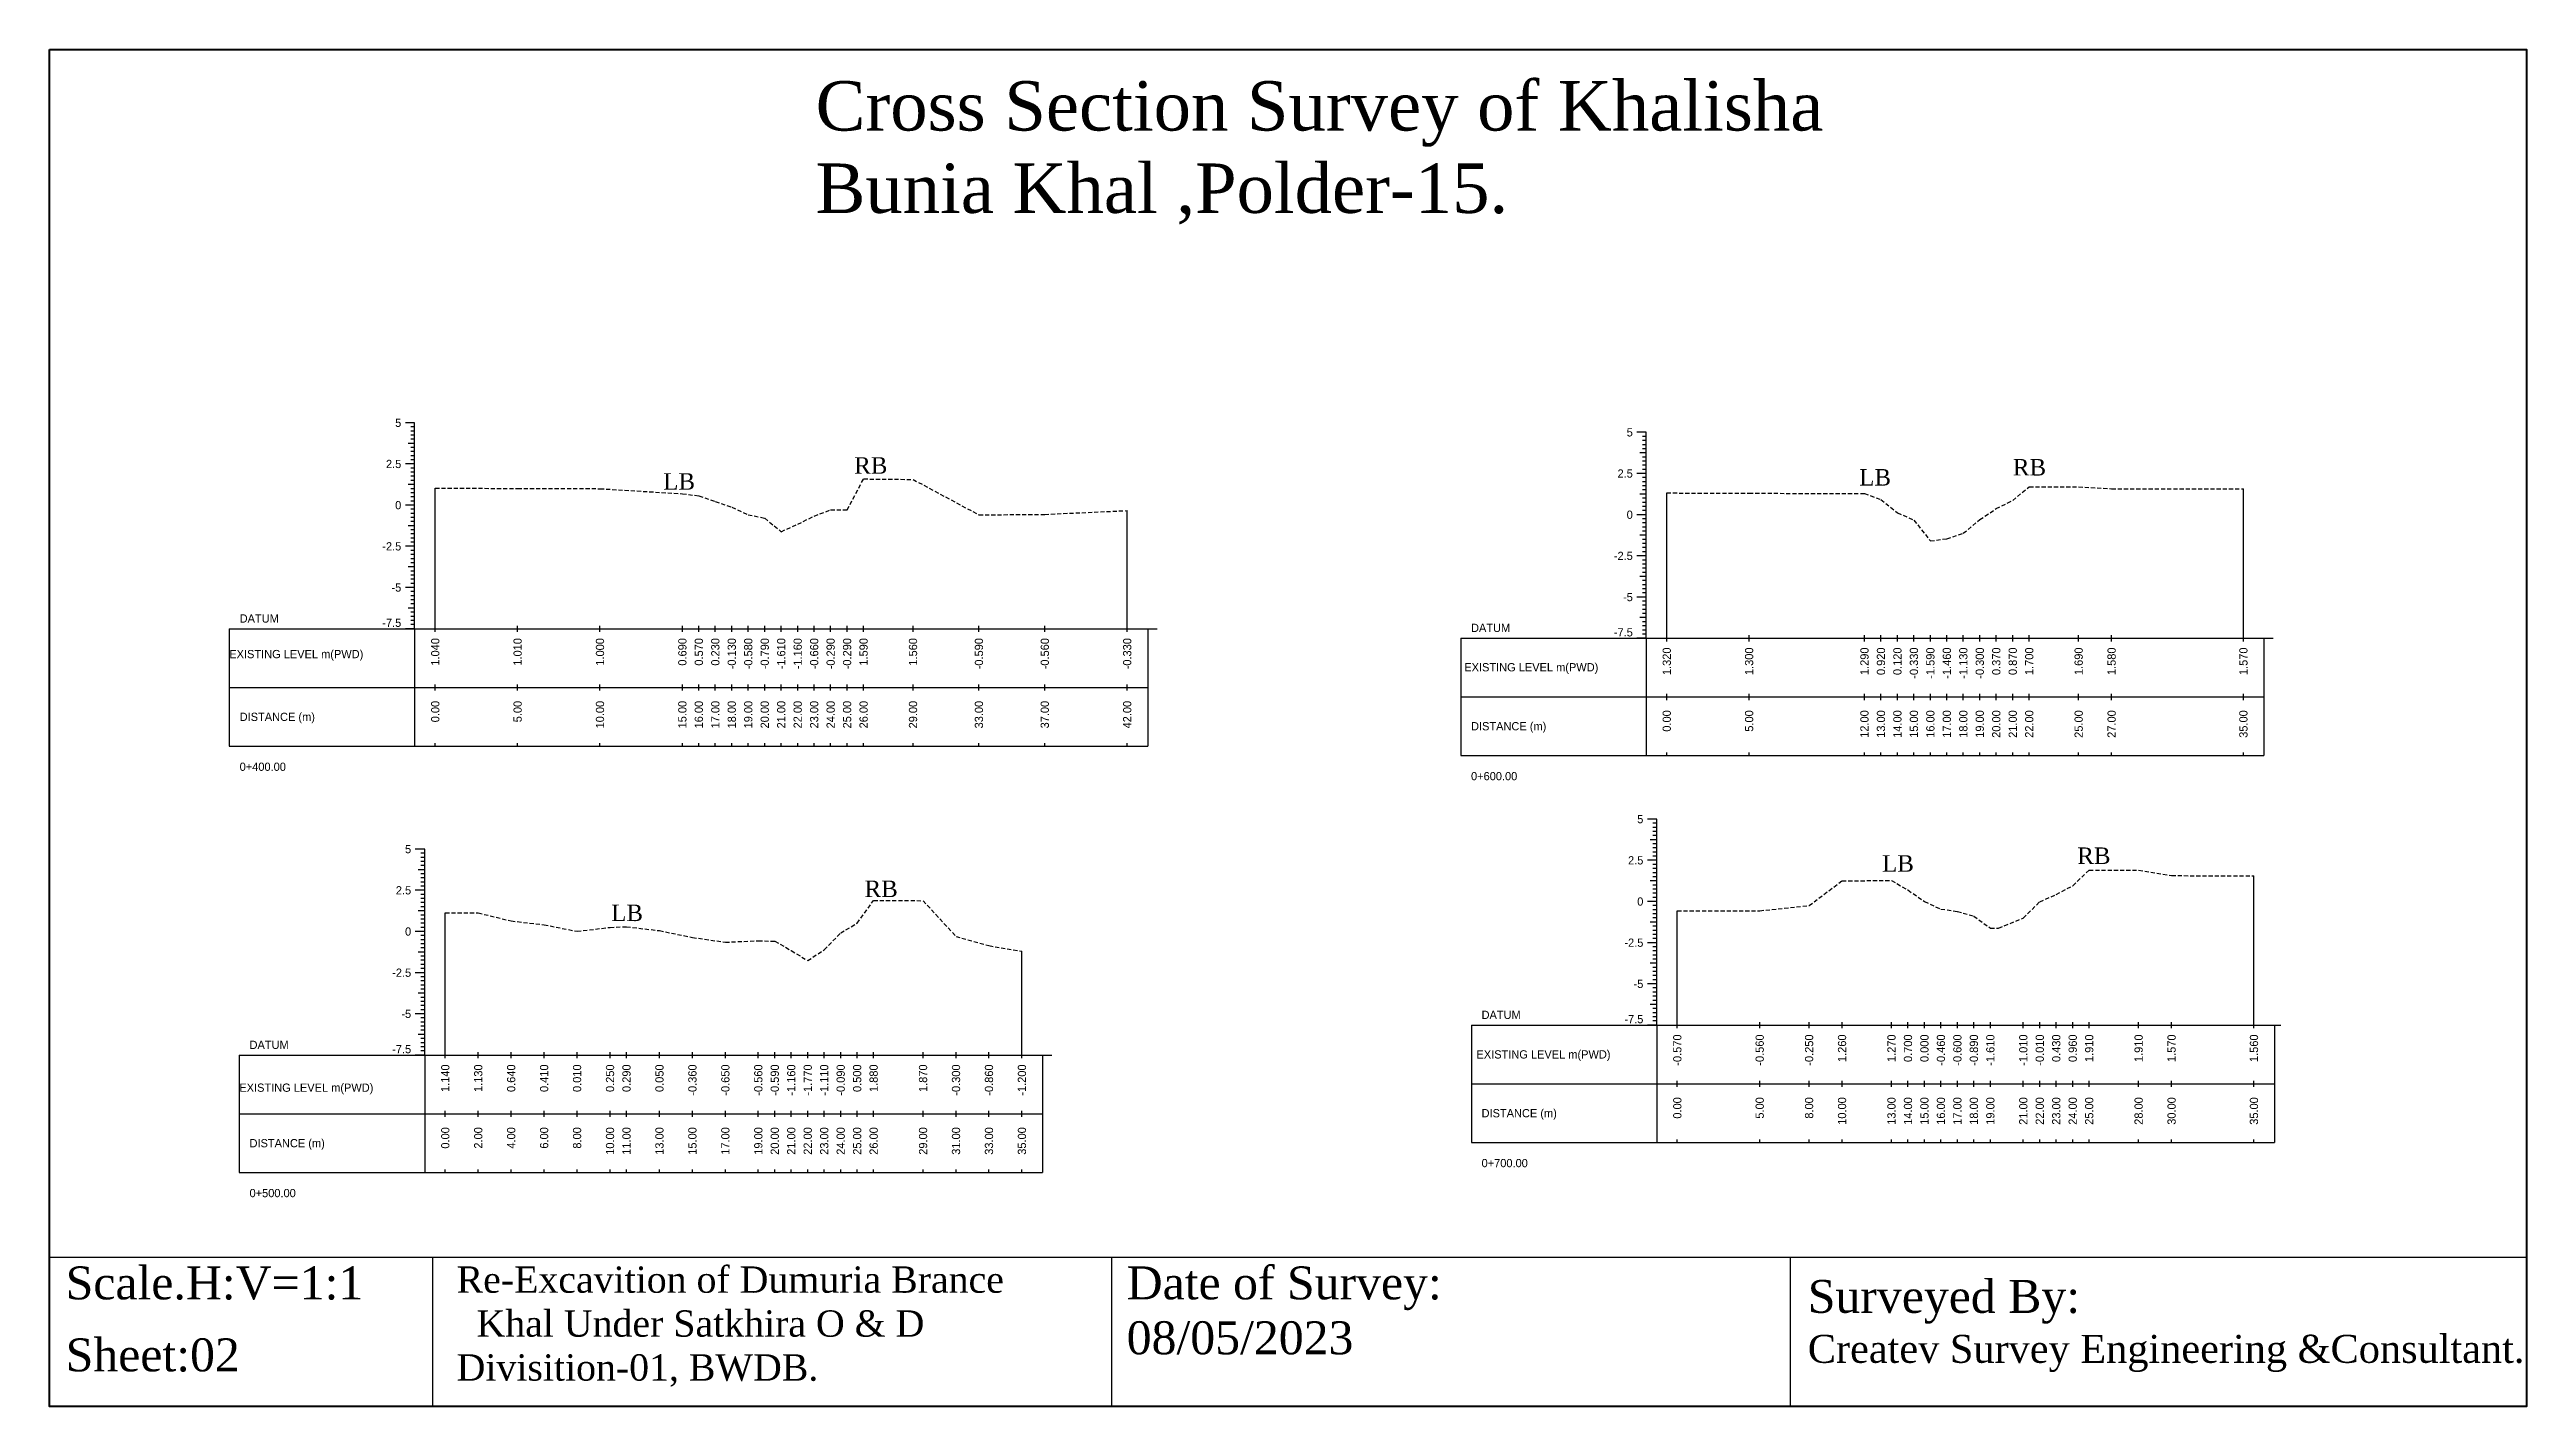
# Model space of a CAD drawing. Header units: inches. Extents: x 933 to 2044, y -1635 to -1096.
# Drawn here: x 932.9 to 1083.2, y -1283.5 to -1201.1 of the extents above; entities that cross this region are included whole.
import ezdxf
from ezdxf.enums import TextEntityAlignment as Align

# ---------------------------------------------------------------- set-up
doc = ezdxf.new("R2010")
doc.units = ezdxf.units.IN
doc.header["$MEASUREMENT"] = 0
doc.linetypes.add('HIDDEN', pattern=[0.375, 0.25, -0.125])
doc.layers.add('CS_Drawing', color=7, linetype='Continuous')
doc.layers.add('GL', color=3, linetype='HIDDEN')
doc.styles.add('romans', font='romans.shx')

msp = doc.modelspace()

# ---------------------------------------------------------------- texts
at = {"attachment_point": 1, "style": 'romans'}
for s, insert, char_height, width in [('{\\fTimes New Roman|b0|i0|c0|p18;Cross Section Survey of Khalisha Bunia Khal ,Polder-15.}', (979.38, -1203.02), 3, 72.2837), ('{\\fTimes New Roman|b0|i0|c0|p18;RB}', (981.72, -1225.85), 1, 154.2752), ('{\\fTimes New Roman|b0|i0|c0|p18;LB}', (1042.72, -1226.57), 1, 154.2752), ('{\\fTimes New Roman|b0|i0|c0|p18;RB}', (1052.05, -1225.96), 1, 154.2752), ('{\\fTimes New Roman|b0|i0|c0|p18;LB}', (970.13, -1226.82), 1, 154.2752), ('{\\fTimes New Roman|b0|i0|c0|p18;LB}', (1044.11, -1250.01), 1, 154.2752), ('{\\fTimes New Roman|b0|i0|c0|p18;RB}', (1055.96, -1249.54), 1, 154.2752), ('{\\fTimes New Roman|b0|i0|c0|p18;RB}', (982.35, -1251.55), 1, 154.2752), ('{\\fTimes New Roman|b0|i0|c0|p18;LB}', (966.97, -1253.01), 1, 154.2752), ('{\\fTimes New Roman|b0|i0|c0|p18;Scale.H:V=1:1}', (933.86, -1274.97), 2, 22.2708), ('{\\fTimes New Roman|b0|i0|c0|p18;Re-Excavition of Dumuria Brance\\P  Khal Under Satkhira O & D    Divisition-01, BWDB.}', (957.59, -1274.97), 1.6, 38.8405), ('{\\fTimes New Roman|b0|i0|c0|p18;Date of Survey: 08/05/2023}', (998.26, -1274.97), 2, 22.2708), ('{\\fTimes New Roman|b0|i0|c0|p18;Surveyed By:                                     \\H0.85x;Createv Survey Engineering &Consultant.}', (1039.6, -1275.79), 2, 45.2193), ('{\\fTimes New Roman|b0|i0|c0|p18;Sheet:02}', (933.86, -1279.34), 2, 38.8405)]:
    msp.add_mtext(s, dxfattribs=dict(at, insert=insert, char_height=char_height, width=width))
at = {"layer": 'CS_Drawing'}
for s, p in [('5', (954.23, -1223.76)), ('5', (1028.98, -1224.34)), ('2.5', (954.23, -1226.26)), ('2.5', (1028.98, -1226.84)), ('0', (954.23, -1228.76)), ('0', (1028.98, -1229.34)), ('-2.5', (954.23, -1231.26)), ('-2.5', (1028.98, -1231.84)), ('-5', (954.23, -1233.76)), ('-5', (1028.98, -1234.34)), ('5', (1029.62, -1247.82)), ('5', (954.83, -1249.64)), ('2.5', (1029.62, -1250.32)), ('2.5', (954.83, -1252.14)), ('0', (1029.62, -1252.82)), ('0', (954.83, -1254.64)), ('-2.5', (1029.62, -1255.32)), ('-2.5', (954.83, -1257.14)), ('-5', (1029.62, -1257.82)), ('-5', (954.83, -1259.64))]:
    msp.add_text(s, height=0.5, dxfattribs=at).set_placement(p, align=Align.MIDDLE_RIGHT)
for s, p in [('DATUM', (944.42, -1235.64)), ('DATUM', (1019.16, -1236.21)), ('EXISTING LEVEL m(PWD)', (943.79, -1237.8)), ('EXISTING LEVEL m(PWD)', (1018.75, -1238.6)), ('DISTANCE (m)', (944.42, -1241.61)), ('DISTANCE (m)', (1019.16, -1242.18)), ('0+400.00', (944.42, -1244.64)), ('0+600.00', (1019.16, -1245.21)), ('DATUM', (1019.8, -1259.7)), ('DATUM', (945.02, -1261.52)), ('EXISTING LEVEL m(PWD)', (1019.49, -1262.1)), ('EXISTING LEVEL m(PWD)', (944.4, -1264.12)), ('DISTANCE (m)', (1019.8, -1265.67)), ('DISTANCE (m)', (945.02, -1267.49)), ('0+700.00', (1019.8, -1268.7)), ('0+500.00', (945.02, -1270.52))]:
    msp.add_text(s, height=0.5, dxfattribs=at).set_placement(p, align=Align.MIDDLE_LEFT)
for p in [(954.23, -1236.15), (1028.98, -1236.73), (1029.62, -1260.21), (954.83, -1262.03)]:
    msp.add_text('-7.5', height=0.5, dxfattribs=at).set_placement(p, align=Align.RIGHT)
for s, p in [('1.040', (956.29, -1236.83)), ('1.010', (961.29, -1236.83)), ('1.000', (966.29, -1236.83)), ('0.690', (971.29, -1236.83)), ('0.570', (972.29, -1236.83)), ('0.230', (973.29, -1236.83)), ('-0.130', (974.29, -1236.83)), ('-0.580', (975.29, -1236.83)), ('-0.790', (976.29, -1236.83)), ('-1.610', (977.29, -1236.83)), ('-1.160', (978.29, -1236.83)), ('-0.660', (979.29, -1236.83)), ('-0.290', (980.29, -1236.83)), ('-0.290', (981.29, -1236.83)), ('1.590', (982.29, -1236.83)), ('1.560', (985.29, -1236.83)), ('-0.590', (989.29, -1236.83)), ('-0.560', (993.29, -1236.83)), ('-0.330', (998.29, -1236.83)), ('1.320', (1031.04, -1237.4)), ('1.300', (1036.04, -1237.4)), ('1.290', (1043.04, -1237.4)), ('0.920', (1044.04, -1237.4)), ('0.120', (1045.04, -1237.4)), ('-0.330', (1046.04, -1237.4)), ('-1.590', (1047.04, -1237.4)), ('-1.460', (1048.04, -1237.4)), ('-1.130', (1049.04, -1237.4)), ('-0.300', (1050.04, -1237.4)), ('0.370', (1051.04, -1237.4)), ('0.870', (1052.04, -1237.4)), ('1.700', (1053.04, -1237.4)), ('1.690', (1056.04, -1237.4)), ('1.580', (1058.04, -1237.4)), ('1.570', (1066.04, -1237.4)), ('0.00', (956.29, -1240.64)), ('5.00', (961.29, -1240.64)), ('10.00', (966.29, -1240.64)), ('15.00', (971.29, -1240.64)), ('16.00', (972.29, -1240.64)), ('17.00', (973.29, -1240.64)), ('18.00', (974.29, -1240.64)), ('19.00', (975.29, -1240.64)), ('20.00', (976.29, -1240.64)), ('21.00', (977.29, -1240.64)), ('22.00', (978.29, -1240.64)), ('23.00', (979.29, -1240.64)), ('24.00', (980.29, -1240.64)), ('25.00', (981.29, -1240.64)), ('26.00', (982.29, -1240.64)), ('29.00', (985.29, -1240.64)), ('33.00', (989.29, -1240.64)), ('37.00', (993.29, -1240.64)), ('42.00', (998.29, -1240.64)), ('0.00', (1031.04, -1241.21)), ('5.00', (1036.04, -1241.21)), ('12.00', (1043.04, -1241.21)), ('13.00', (1044.04, -1241.21)), ('14.00', (1045.04, -1241.21)), ('15.00', (1046.04, -1241.21)), ('16.00', (1047.04, -1241.21)), ('17.00', (1048.04, -1241.21)), ('18.00', (1049.04, -1241.21)), ('19.00', (1050.04, -1241.21)), ('20.00', (1051.04, -1241.21)), ('21.00', (1052.04, -1241.21)), ('22.00', (1053.04, -1241.21)), ('25.00', (1056.04, -1241.21)), ('27.00', (1058.04, -1241.21)), ('35.00', (1066.04, -1241.21)), ('-0.570', (1031.68, -1260.89)), ('-0.560', (1036.68, -1260.89)), ('-0.250', (1039.68, -1260.89)), ('1.260', (1041.68, -1260.89)), ('1.270', (1044.68, -1260.89)), ('0.700', (1045.68, -1260.89)), ('0.000', (1046.68, -1260.89)), ('-0.460', (1047.68, -1260.89)), ('-0.600', (1048.68, -1260.89)), ('-0.890', (1049.68, -1260.89)), ('-1.610', (1050.68, -1260.89)), ('-1.010', (1052.68, -1260.89)), ('-0.010', (1053.68, -1260.89)), ('0.430', (1054.68, -1260.89)), ('0.960', (1055.68, -1260.89)), ('1.910', (1056.68, -1260.89)), ('1.910', (1059.68, -1260.89)), ('1.570', (1061.68, -1260.89)), ('1.560', (1066.68, -1260.89)), ('1.140', (956.9, -1262.71)), ('1.130', (958.9, -1262.71)), ('0.640', (960.9, -1262.71)), ('0.410', (962.9, -1262.71)), ('0.010', (964.9, -1262.71)), ('0.250', (966.9, -1262.71)), ('0.290', (967.9, -1262.71)), ('0.050', (969.9, -1262.71)), ('-0.360', (971.9, -1262.71)), ('-0.650', (973.9, -1262.71)), ('-0.560', (975.9, -1262.71)), ('-0.590', (976.9, -1262.71)), ('-1.160', (977.9, -1262.71)), ('-1.770', (978.9, -1262.71)), ('-1.110', (979.9, -1262.71)), ('-0.090', (980.9, -1262.71)), ('0.500', (981.9, -1262.71)), ('1.880', (982.9, -1262.71)), ('1.870', (985.9, -1262.71)), ('-0.300', (987.9, -1262.71)), ('-0.860', (989.9, -1262.71)), ('-1.200', (991.9, -1262.71)), ('0.00', (1031.68, -1264.7)), ('5.00', (1036.68, -1264.7)), ('8.00', (1039.68, -1264.7)), ('10.00', (1041.68, -1264.7)), ('13.00', (1044.68, -1264.7)), ('14.00', (1045.68, -1264.7)), ('15.00', (1046.68, -1264.7)), ('16.00', (1047.68, -1264.7)), ('17.00', (1048.68, -1264.7)), ('18.00', (1049.68, -1264.7)), ('19.00', (1050.68, -1264.7)), ('21.00', (1052.68, -1264.7)), ('22.00', (1053.68, -1264.7)), ('23.00', (1054.68, -1264.7)), ('24.00', (1055.68, -1264.7)), ('25.00', (1056.68, -1264.7)), ('28.00', (1059.68, -1264.7)), ('30.00', (1061.68, -1264.7)), ('35.00', (1066.68, -1264.7)), ('0.00', (956.9, -1266.52)), ('2.00', (958.9, -1266.52)), ('4.00', (960.9, -1266.52)), ('6.00', (962.9, -1266.52)), ('8.00', (964.9, -1266.52)), ('10.00', (966.9, -1266.52)), ('11.00', (967.9, -1266.52)), ('13.00', (969.9, -1266.52)), ('15.00', (971.9, -1266.52)), ('17.00', (973.9, -1266.52)), ('19.00', (975.9, -1266.52)), ('20.00', (976.9, -1266.52)), ('21.00', (977.9, -1266.52)), ('22.00', (978.9, -1266.52)), ('23.00', (979.9, -1266.52)), ('24.00', (980.9, -1266.52)), ('25.00', (981.9, -1266.52)), ('26.00', (982.9, -1266.52)), ('29.00', (985.9, -1266.52)), ('31.00', (987.9, -1266.52)), ('33.00', (989.9, -1266.52)), ('35.00', (991.9, -1266.52))]:
    msp.add_text(s, height=0.5, rotation=90, dxfattribs=at).set_placement(p, align=Align.MIDDLE_RIGHT)

# ---------------------------------------------------------------- linework, layer by layer
at = {"color": 4, "lineweight": 40}
msp.add_lwpolyline([(932.88, -1201.1), (1083.22, -1201.1), (1083.22, -1283.47), (932.88, -1283.47)], close=True, dxfattribs=at)
for points in [[(1083.22, -1201.1), (1083.22, -1283.47)], [(932.88, -1274.4), (1083.22, -1274.4)], [(932.88, -1274.4), (932.88, -1283.47)], [(956.13, -1274.4), (956.13, -1283.47)], [(997.33, -1274.4), (997.33, -1283.47)], [(1038.53, -1274.4), (1038.53, -1283.47)]]:
    msp.add_lwpolyline(points)
at = {"layer": 'CS_Drawing'}
for p, q in [((955.04, -1223.76), (954.48, -1223.76)), ((955.04, -1223.76), (954.65, -1223.76)), ((955.04, -1223.76), (954.82, -1223.76)), ((955.04, -1236.26), (955.04, -1223.76)), ((955.04, -1225.01), (954.65, -1225.01)), ((955.04, -1224.01), (954.82, -1224.01)), ((955.04, -1224.26), (954.82, -1224.26)), ((955.04, -1224.51), (954.82, -1224.51)), ((955.04, -1224.76), (954.82, -1224.76)), ((955.04, -1225.01), (954.82, -1225.01)), ((955.04, -1225.26), (954.82, -1225.26)), ((1029.79, -1224.34), (1029.23, -1224.34)), ((1029.79, -1224.34), (1029.4, -1224.34)), ((1029.79, -1224.34), (1029.56, -1224.34)), ((1029.79, -1224.59), (1029.56, -1224.59)), ((1029.79, -1224.84), (1029.56, -1224.84)), ((1029.79, -1225.09), (1029.56, -1225.09)), ((1029.79, -1236.84), (1029.79, -1224.34)), ((955.04, -1226.26), (954.48, -1226.26)), ((955.04, -1226.26), (954.65, -1226.26)), ((955.04, -1225.51), (954.82, -1225.51)), ((955.04, -1225.76), (954.82, -1225.76)), ((955.04, -1226.01), (954.82, -1226.01)), ((955.04, -1226.26), (954.82, -1226.26)), ((955.04, -1226.51), (954.82, -1226.51)), ((955.04, -1226.76), (954.82, -1226.76)), ((1029.79, -1225.59), (1029.4, -1225.59)), ((1029.79, -1225.34), (1029.56, -1225.34)), ((1029.79, -1225.59), (1029.56, -1225.59)), ((1029.79, -1225.84), (1029.56, -1225.84)), ((1029.79, -1226.09), (1029.56, -1226.09)), ((1029.79, -1226.34), (1029.56, -1226.34)), ((1029.79, -1226.59), (1029.56, -1226.59)), ((955.04, -1227.51), (954.65, -1227.51)), ((955.04, -1227.01), (954.82, -1227.01)), ((955.04, -1227.26), (954.82, -1227.26)), ((955.04, -1227.51), (954.82, -1227.51)), ((955.04, -1227.76), (954.82, -1227.76)), ((955.04, -1228.01), (954.82, -1228.01)), ((955.04, -1228.26), (954.82, -1228.26)), ((956.29, -1236.26), (956.29, -1227.72)), ((1029.79, -1226.84), (1029.23, -1226.84)), ((1029.79, -1226.84), (1029.4, -1226.84)), ((1029.79, -1228.09), (1029.4, -1228.09)), ((1029.79, -1226.84), (1029.56, -1226.84)), ((1029.79, -1227.09), (1029.56, -1227.09)), ((1029.79, -1227.34), (1029.56, -1227.34)), ((1029.79, -1227.59), (1029.56, -1227.59)), ((1029.79, -1227.84), (1029.56, -1227.84)), ((1029.79, -1228.09), (1029.56, -1228.09)), ((1031.04, -1236.84), (1031.04, -1228.02)), ((1066.04, -1236.84), (1066.04, -1227.77)), ((955.04, -1228.76), (954.48, -1228.76)), ((955.04, -1228.76), (954.65, -1228.76)), ((955.04, -1228.51), (954.82, -1228.51)), ((955.04, -1228.76), (954.82, -1228.76)), ((955.04, -1229.01), (954.82, -1229.01)), ((955.04, -1229.26), (954.82, -1229.26)), ((955.04, -1229.51), (954.82, -1229.51)), ((955.04, -1229.76), (954.82, -1229.76)), ((998.29, -1236.26), (998.29, -1229.09)), ((1029.79, -1229.34), (1029.23, -1229.34)), ((1029.79, -1229.34), (1029.4, -1229.34)), ((1029.79, -1228.34), (1029.56, -1228.34)), ((1029.79, -1228.59), (1029.56, -1228.59)), ((1029.79, -1228.84), (1029.56, -1228.84)), ((1029.79, -1229.09), (1029.56, -1229.09)), ((1029.79, -1229.34), (1029.56, -1229.34)), ((1029.79, -1229.59), (1029.56, -1229.59)), ((955.04, -1231.26), (954.48, -1231.26)), ((955.04, -1230.01), (954.65, -1230.01)), ((955.04, -1231.26), (954.65, -1231.26)), ((955.04, -1230.01), (954.82, -1230.01)), ((955.04, -1230.26), (954.82, -1230.26)), ((955.04, -1230.51), (954.82, -1230.51)), ((955.04, -1230.76), (954.82, -1230.76)), ((955.04, -1231.01), (954.82, -1231.01)), ((955.04, -1231.26), (954.82, -1231.26)), ((1029.79, -1230.59), (1029.4, -1230.59)), ((1029.79, -1229.84), (1029.56, -1229.84)), ((1029.79, -1230.09), (1029.56, -1230.09)), ((1029.79, -1230.34), (1029.56, -1230.34)), ((1029.79, -1230.59), (1029.56, -1230.59)), ((1029.79, -1230.84), (1029.56, -1230.84)), ((1029.79, -1231.09), (1029.56, -1231.09)), ((955.04, -1232.51), (954.65, -1232.51)), ((955.04, -1231.51), (954.82, -1231.51)), ((955.04, -1231.76), (954.82, -1231.76)), ((955.04, -1232.01), (954.82, -1232.01)), ((955.04, -1232.26), (954.82, -1232.26)), ((955.04, -1232.51), (954.82, -1232.51)), ((955.04, -1232.76), (954.82, -1232.76)), ((1029.79, -1231.84), (1029.23, -1231.84)), ((1029.79, -1231.84), (1029.4, -1231.84)), ((1029.79, -1231.34), (1029.56, -1231.34)), ((1029.79, -1231.59), (1029.56, -1231.59)), ((1029.79, -1231.84), (1029.56, -1231.84)), ((1029.79, -1232.09), (1029.56, -1232.09)), ((1029.79, -1232.34), (1029.56, -1232.34)), ((1029.79, -1232.59), (1029.56, -1232.59)), ((955.04, -1233.76), (954.48, -1233.76)), ((955.04, -1233.76), (954.65, -1233.76)), ((955.04, -1233.01), (954.82, -1233.01)), ((955.04, -1233.26), (954.82, -1233.26)), ((955.04, -1233.51), (954.82, -1233.51)), ((955.04, -1233.76), (954.82, -1233.76)), ((955.04, -1234.01), (954.82, -1234.01)), ((955.04, -1234.26), (954.82, -1234.26)), ((1029.79, -1233.09), (1029.4, -1233.09)), ((1029.79, -1232.84), (1029.56, -1232.84)), ((1029.79, -1233.09), (1029.56, -1233.09)), ((1029.79, -1233.34), (1029.56, -1233.34)), ((1029.79, -1233.59), (1029.56, -1233.59)), ((1029.79, -1233.84), (1029.56, -1233.84)), ((1029.79, -1234.09), (1029.56, -1234.09)), ((955.04, -1235.01), (954.65, -1235.01)), ((955.04, -1234.51), (954.82, -1234.51)), ((955.04, -1234.76), (954.82, -1234.76)), ((955.04, -1235.01), (954.82, -1235.01)), ((955.04, -1235.26), (954.82, -1235.26)), ((955.04, -1235.51), (954.82, -1235.51)), ((955.04, -1235.76), (954.82, -1235.76)), ((1029.79, -1234.34), (1029.23, -1234.34)), ((1029.79, -1234.34), (1029.4, -1234.34)), ((1029.79, -1235.59), (1029.4, -1235.59)), ((1029.79, -1234.34), (1029.56, -1234.34)), ((1029.79, -1234.59), (1029.56, -1234.59)), ((1029.79, -1234.84), (1029.56, -1234.84)), ((1029.79, -1235.09), (1029.56, -1235.09)), ((1029.79, -1235.34), (1029.56, -1235.34)), ((1029.79, -1235.59), (1029.56, -1235.59)), ((943.79, -1236.26), (955.04, -1236.26)), ((943.79, -1236.26), (943.79, -1243.39)), ((955.04, -1236.26), (954.48, -1236.26)), ((955.04, -1236.26), (954.65, -1236.26)), ((955.04, -1236.01), (954.82, -1236.01)), ((955.04, -1236.26), (954.82, -1236.26)), ((955.04, -1236.26), (999.54, -1236.26)), ((955.04, -1236.26), (955.04, -1243.39)), ((956.29, -1236.45), (956.29, -1236.08)), ((961.29, -1236.45), (961.29, -1236.08)), ((966.29, -1236.45), (966.29, -1236.08)), ((971.29, -1236.45), (971.29, -1236.08)), ((972.29, -1236.45), (972.29, -1236.08)), ((973.29, -1236.45), (973.29, -1236.08)), ((974.29, -1236.45), (974.29, -1236.08)), ((975.29, -1236.45), (975.29, -1236.08)), ((976.29, -1236.45), (976.29, -1236.08)), ((977.29, -1236.45), (977.29, -1236.08)), ((978.29, -1236.45), (978.29, -1236.08)), ((979.29, -1236.45), (979.29, -1236.08)), ((980.29, -1236.45), (980.29, -1236.08)), ((981.29, -1236.45), (981.29, -1236.08)), ((982.29, -1236.45), (982.29, -1236.08)), ((985.29, -1236.45), (985.29, -1236.08)), ((989.29, -1236.45), (989.29, -1236.08)), ((993.29, -1236.45), (993.29, -1236.08)), ((998.29, -1236.45), (998.29, -1236.08)), ((999.54, -1236.26), (1000.1, -1236.26)), ((999.54, -1236.26), (999.93, -1236.26)), ((999.54, -1236.26), (999.77, -1236.26)), ((999.54, -1236.26), (999.54, -1243.39)), ((1018.54, -1236.84), (1029.79, -1236.84)), ((1018.54, -1236.84), (1018.54, -1243.96)), ((1029.79, -1236.84), (1029.23, -1236.84)), ((1029.79, -1236.84), (1029.4, -1236.84)), ((1029.79, -1235.84), (1029.56, -1235.84)), ((1029.79, -1236.09), (1029.56, -1236.09)), ((1029.79, -1236.34), (1029.56, -1236.34)), ((1029.79, -1236.59), (1029.56, -1236.59)), ((1029.79, -1236.84), (1029.56, -1236.84)), ((1029.79, -1236.84), (1067.29, -1236.84)), ((1029.79, -1236.84), (1029.79, -1243.96)), ((1031.04, -1237.03), (1031.04, -1236.65)), ((1036.04, -1237.03), (1036.04, -1236.65)), ((1043.04, -1237.03), (1043.04, -1236.65)), ((1044.04, -1237.03), (1044.04, -1236.65)), ((1045.04, -1237.03), (1045.04, -1236.65)), ((1046.04, -1237.03), (1046.04, -1236.65)), ((1047.04, -1237.03), (1047.04, -1236.65)), ((1048.04, -1237.03), (1048.04, -1236.65)), ((1049.04, -1237.03), (1049.04, -1236.65)), ((1050.04, -1237.03), (1050.04, -1236.65)), ((1051.04, -1237.03), (1051.04, -1236.65)), ((1052.04, -1237.03), (1052.04, -1236.65)), ((1053.04, -1237.03), (1053.04, -1236.65)), ((1056.04, -1237.03), (1056.04, -1236.65)), ((1058.04, -1237.03), (1058.04, -1236.65)), ((1066.04, -1237.03), (1066.04, -1236.65)), ((1067.29, -1236.84), (1067.85, -1236.84)), ((1067.29, -1236.84), (1067.68, -1236.84)), ((1067.29, -1236.84), (1067.51, -1236.84)), ((1067.29, -1236.84), (1067.29, -1243.96)), ((943.79, -1239.83), (955.04, -1239.83)), ((955.04, -1239.83), (999.54, -1239.83)), ((955.04, -1239.83), (999.54, -1239.83)), ((956.29, -1240.01), (956.29, -1239.64)), ((961.29, -1240.01), (961.29, -1239.64)), ((966.29, -1240.01), (966.29, -1239.64)), ((971.29, -1240.01), (971.29, -1239.64)), ((972.29, -1240.01), (972.29, -1239.64)), ((973.29, -1240.01), (973.29, -1239.64)), ((974.29, -1240.01), (974.29, -1239.64)), ((975.29, -1240.01), (975.29, -1239.64)), ((976.29, -1240.01), (976.29, -1239.64)), ((977.29, -1240.01), (977.29, -1239.64)), ((978.29, -1240.01), (978.29, -1239.64)), ((979.29, -1240.01), (979.29, -1239.64)), ((980.29, -1240.01), (980.29, -1239.64)), ((981.29, -1240.01), (981.29, -1239.64)), ((982.29, -1240.01), (982.29, -1239.64)), ((985.29, -1240.01), (985.29, -1239.64)), ((989.29, -1240.01), (989.29, -1239.64)), ((993.29, -1240.01), (993.29, -1239.64)), ((998.29, -1240.01), (998.29, -1239.64)), ((1031.04, -1240.59), (1031.04, -1240.21)), ((1036.04, -1240.59), (1036.04, -1240.21)), ((1043.04, -1240.59), (1043.04, -1240.21)), ((1044.04, -1240.59), (1044.04, -1240.21)), ((1045.04, -1240.59), (1045.04, -1240.21)), ((1046.04, -1240.59), (1046.04, -1240.21)), ((1047.04, -1240.59), (1047.04, -1240.21)), ((1048.04, -1240.59), (1048.04, -1240.21)), ((1049.04, -1240.59), (1049.04, -1240.21)), ((1050.04, -1240.59), (1050.04, -1240.21)), ((1051.04, -1240.59), (1051.04, -1240.21)), ((1052.04, -1240.59), (1052.04, -1240.21)), ((1053.04, -1240.59), (1053.04, -1240.21)), ((1056.04, -1240.59), (1056.04, -1240.21)), ((1058.04, -1240.59), (1058.04, -1240.21)), ((1066.04, -1240.59), (1066.04, -1240.21)), ((1018.54, -1240.4), (1029.79, -1240.4)), ((1029.79, -1240.4), (1067.29, -1240.4)), ((1029.79, -1240.4), (1067.29, -1240.4)), ((956.29, -1243.39), (956.29, -1243.2)), ((961.29, -1243.39), (961.29, -1243.2)), ((966.29, -1243.39), (966.29, -1243.2)), ((971.29, -1243.39), (971.29, -1243.2)), ((972.29, -1243.39), (972.29, -1243.2)), ((973.29, -1243.39), (973.29, -1243.2)), ((974.29, -1243.39), (974.29, -1243.2)), ((975.29, -1243.39), (975.29, -1243.2)), ((976.29, -1243.39), (976.29, -1243.2)), ((977.29, -1243.39), (977.29, -1243.2)), ((978.29, -1243.39), (978.29, -1243.2)), ((979.29, -1243.39), (979.29, -1243.2)), ((980.29, -1243.39), (980.29, -1243.2)), ((981.29, -1243.39), (981.29, -1243.2)), ((982.29, -1243.39), (982.29, -1243.2)), ((985.29, -1243.39), (985.29, -1243.2)), ((989.29, -1243.39), (989.29, -1243.2)), ((993.29, -1243.39), (993.29, -1243.2)), ((998.29, -1243.39), (998.29, -1243.2)), ((943.79, -1243.39), (955.04, -1243.39)), ((955.04, -1243.39), (999.54, -1243.39)), ((1018.54, -1243.96), (1029.79, -1243.96)), ((1029.79, -1243.96), (1067.29, -1243.96)), ((1031.04, -1243.96), (1031.04, -1243.78)), ((1036.04, -1243.96), (1036.04, -1243.78)), ((1043.04, -1243.96), (1043.04, -1243.78)), ((1044.04, -1243.96), (1044.04, -1243.78)), ((1045.04, -1243.96), (1045.04, -1243.78)), ((1046.04, -1243.96), (1046.04, -1243.78)), ((1047.04, -1243.96), (1047.04, -1243.78)), ((1048.04, -1243.96), (1048.04, -1243.78)), ((1049.04, -1243.96), (1049.04, -1243.78)), ((1050.04, -1243.96), (1050.04, -1243.78)), ((1051.04, -1243.96), (1051.04, -1243.78)), ((1052.04, -1243.96), (1052.04, -1243.78)), ((1053.04, -1243.96), (1053.04, -1243.78)), ((1056.04, -1243.96), (1056.04, -1243.78)), ((1058.04, -1243.96), (1058.04, -1243.78)), ((1066.04, -1243.96), (1066.04, -1243.78)), ((1030.43, -1247.82), (1029.87, -1247.82)), ((1030.43, -1247.82), (1030.03, -1247.82)), ((1030.43, -1247.82), (1030.2, -1247.82)), ((1030.43, -1260.32), (1030.43, -1247.82)), ((1030.43, -1249.07), (1030.03, -1249.07)), ((1030.43, -1248.07), (1030.2, -1248.07)), ((1030.43, -1248.32), (1030.2, -1248.32)), ((1030.43, -1248.57), (1030.2, -1248.57)), ((1030.43, -1248.82), (1030.2, -1248.82)), ((1030.43, -1249.07), (1030.2, -1249.07)), ((1030.43, -1249.32), (1030.2, -1249.32)), ((955.65, -1249.64), (955.08, -1249.64)), ((955.65, -1249.64), (955.25, -1249.64)), ((955.65, -1249.64), (955.42, -1249.64)), ((955.65, -1249.89), (955.42, -1249.89)), ((955.65, -1250.14), (955.42, -1250.14)), ((955.65, -1250.39), (955.42, -1250.39)), ((955.65, -1250.64), (955.42, -1250.64)), ((955.65, -1262.14), (955.65, -1249.64)), ((1030.43, -1250.32), (1029.87, -1250.32)), ((1030.43, -1250.32), (1030.03, -1250.32)), ((1030.43, -1249.57), (1030.2, -1249.57)), ((1030.43, -1249.82), (1030.2, -1249.82)), ((1030.43, -1250.07), (1030.2, -1250.07)), ((1030.43, -1250.32), (1030.2, -1250.32)), ((1030.43, -1250.57), (1030.2, -1250.57)), ((1030.43, -1250.82), (1030.2, -1250.82)), ((955.65, -1252.14), (955.08, -1252.14)), ((955.65, -1250.89), (955.25, -1250.89)), ((955.65, -1252.14), (955.25, -1252.14)), ((955.65, -1250.89), (955.42, -1250.89)), ((955.65, -1251.14), (955.42, -1251.14)), ((955.65, -1251.39), (955.42, -1251.39)), ((955.65, -1251.64), (955.42, -1251.64)), ((955.65, -1251.89), (955.42, -1251.89)), ((955.65, -1252.14), (955.42, -1252.14)), ((1030.43, -1251.57), (1030.03, -1251.57)), ((1030.43, -1251.07), (1030.2, -1251.07)), ((1030.43, -1251.32), (1030.2, -1251.32)), ((1030.43, -1251.57), (1030.2, -1251.57)), ((1030.43, -1251.82), (1030.2, -1251.82)), ((1030.43, -1252.07), (1030.2, -1252.07)), ((1030.43, -1252.32), (1030.2, -1252.32)), ((1066.68, -1260.32), (1066.68, -1251.26)), ((955.65, -1253.39), (955.25, -1253.39)), ((955.65, -1252.39), (955.42, -1252.39)), ((955.65, -1252.64), (955.42, -1252.64)), ((955.65, -1252.89), (955.42, -1252.89)), ((955.65, -1253.14), (955.42, -1253.14)), ((955.65, -1253.39), (955.42, -1253.39)), ((955.65, -1253.64), (955.42, -1253.64)), ((956.9, -1262.14), (956.9, -1253.5)), ((1030.43, -1252.82), (1029.87, -1252.82)), ((1030.43, -1252.82), (1030.03, -1252.82)), ((1030.43, -1252.57), (1030.2, -1252.57)), ((1030.43, -1252.82), (1030.2, -1252.82)), ((1030.43, -1253.07), (1030.2, -1253.07)), ((1030.43, -1253.32), (1030.2, -1253.32)), ((1030.43, -1253.57), (1030.2, -1253.57)), ((1030.43, -1253.82), (1030.2, -1253.82)), ((1031.68, -1260.32), (1031.68, -1253.39)), ((955.65, -1254.64), (955.08, -1254.64)), ((955.65, -1254.64), (955.25, -1254.64)), ((955.65, -1253.89), (955.42, -1253.89)), ((955.65, -1254.14), (955.42, -1254.14)), ((955.65, -1254.39), (955.42, -1254.39)), ((955.65, -1254.64), (955.42, -1254.64)), ((955.65, -1254.89), (955.42, -1254.89)), ((955.65, -1255.14), (955.42, -1255.14)), ((1030.43, -1255.32), (1029.87, -1255.32)), ((1030.43, -1254.07), (1030.03, -1254.07)), ((1030.43, -1255.32), (1030.03, -1255.32)), ((1030.43, -1254.07), (1030.2, -1254.07)), ((1030.43, -1254.32), (1030.2, -1254.32)), ((1030.43, -1254.57), (1030.2, -1254.57)), ((1030.43, -1254.82), (1030.2, -1254.82)), ((1030.43, -1255.07), (1030.2, -1255.07)), ((1030.43, -1255.32), (1030.2, -1255.32)), ((955.65, -1255.89), (955.25, -1255.89)), ((955.65, -1255.39), (955.42, -1255.39)), ((955.65, -1255.64), (955.42, -1255.64)), ((955.65, -1255.89), (955.42, -1255.89)), ((955.65, -1256.14), (955.42, -1256.14)), ((955.65, -1256.39), (955.42, -1256.39)), ((955.65, -1256.64), (955.42, -1256.64)), ((991.9, -1262.14), (991.9, -1255.84)), ((1030.43, -1256.57), (1030.03, -1256.57)), ((1030.43, -1255.57), (1030.2, -1255.57)), ((1030.43, -1255.82), (1030.2, -1255.82)), ((1030.43, -1256.07), (1030.2, -1256.07)), ((1030.43, -1256.32), (1030.2, -1256.32)), ((1030.43, -1256.57), (1030.2, -1256.57)), ((1030.43, -1256.82), (1030.2, -1256.82)), ((955.65, -1257.14), (955.08, -1257.14)), ((955.65, -1257.14), (955.25, -1257.14)), ((955.65, -1256.89), (955.42, -1256.89)), ((955.65, -1257.14), (955.42, -1257.14)), ((955.65, -1257.39), (955.42, -1257.39)), ((955.65, -1257.64), (955.42, -1257.64)), ((955.65, -1257.89), (955.42, -1257.89)), ((955.65, -1258.14), (955.42, -1258.14)), ((1030.43, -1257.82), (1029.87, -1257.82)), ((1030.43, -1257.82), (1030.03, -1257.82)), ((1030.43, -1257.07), (1030.2, -1257.07)), ((1030.43, -1257.32), (1030.2, -1257.32)), ((1030.43, -1257.57), (1030.2, -1257.57)), ((1030.43, -1257.82), (1030.2, -1257.82)), ((1030.43, -1258.07), (1030.2, -1258.07)), ((1030.43, -1258.32), (1030.2, -1258.32)), ((955.65, -1259.64), (955.08, -1259.64)), ((955.65, -1258.39), (955.25, -1258.39)), ((955.65, -1259.64), (955.25, -1259.64)), ((955.65, -1258.39), (955.42, -1258.39)), ((955.65, -1258.64), (955.42, -1258.64)), ((955.65, -1258.89), (955.42, -1258.89)), ((955.65, -1259.14), (955.42, -1259.14)), ((955.65, -1259.39), (955.42, -1259.39)), ((955.65, -1259.64), (955.42, -1259.64)), ((1030.43, -1259.07), (1030.03, -1259.07)), ((1030.43, -1258.57), (1030.2, -1258.57)), ((1030.43, -1258.82), (1030.2, -1258.82)), ((1030.43, -1259.07), (1030.2, -1259.07)), ((1030.43, -1259.32), (1030.2, -1259.32)), ((1030.43, -1259.57), (1030.2, -1259.57)), ((1030.43, -1259.82), (1030.2, -1259.82)), ((955.65, -1260.89), (955.25, -1260.89)), ((955.65, -1259.89), (955.42, -1259.89)), ((955.65, -1260.14), (955.42, -1260.14)), ((955.65, -1260.39), (955.42, -1260.39)), ((955.65, -1260.64), (955.42, -1260.64)), ((955.65, -1260.89), (955.42, -1260.89)), ((955.65, -1261.14), (955.42, -1261.14)), ((1019.18, -1260.32), (1030.43, -1260.32)), ((1019.18, -1260.32), (1019.18, -1267.45)), ((1030.43, -1260.32), (1029.87, -1260.32)), ((1030.43, -1260.32), (1030.03, -1260.32)), ((1030.43, -1260.07), (1030.2, -1260.07)), ((1030.43, -1260.32), (1030.2, -1260.32)), ((1030.43, -1260.32), (1067.93, -1260.32)), ((1030.43, -1260.32), (1030.43, -1267.45)), ((1031.68, -1260.51), (1031.68, -1260.14)), ((1036.68, -1260.51), (1036.68, -1260.14)), ((1039.68, -1260.51), (1039.68, -1260.14)), ((1041.68, -1260.51), (1041.68, -1260.14)), ((1044.68, -1260.51), (1044.68, -1260.14)), ((1045.68, -1260.51), (1045.68, -1260.14)), ((1046.68, -1260.51), (1046.68, -1260.14)), ((1047.68, -1260.51), (1047.68, -1260.14)), ((1048.68, -1260.51), (1048.68, -1260.14)), ((1049.68, -1260.51), (1049.68, -1260.14)), ((1050.68, -1260.51), (1050.68, -1260.14)), ((1052.68, -1260.51), (1052.68, -1260.14)), ((1053.68, -1260.51), (1053.68, -1260.14)), ((1054.68, -1260.51), (1054.68, -1260.14)), ((1055.68, -1260.51), (1055.68, -1260.14)), ((1056.68, -1260.51), (1056.68, -1260.14)), ((1059.68, -1260.51), (1059.68, -1260.14)), ((1061.68, -1260.51), (1061.68, -1260.14)), ((1066.68, -1260.51), (1066.68, -1260.14)), ((1067.93, -1260.32), (1068.32, -1260.32)), ((1067.93, -1260.32), (1068.15, -1260.32)), ((1067.93, -1260.32), (1067.93, -1267.45)), ((944.4, -1262.14), (955.65, -1262.14)), ((944.4, -1262.14), (944.4, -1269.27)), ((955.65, -1262.14), (955.08, -1262.14)), ((955.65, -1262.14), (955.25, -1262.14)), ((955.65, -1261.39), (955.42, -1261.39)), ((955.65, -1261.64), (955.42, -1261.64)), ((955.65, -1261.89), (955.42, -1261.89)), ((955.65, -1262.14), (955.42, -1262.14)), ((955.65, -1262.14), (993.15, -1262.14)), ((955.65, -1262.14), (955.65, -1269.27)), ((956.9, -1262.33), (956.9, -1261.96)), ((958.9, -1262.33), (958.9, -1261.96)), ((960.9, -1262.33), (960.9, -1261.96)), ((962.9, -1262.33), (962.9, -1261.96)), ((964.9, -1262.33), (964.9, -1261.96)), ((966.9, -1262.33), (966.9, -1261.96)), ((967.9, -1262.33), (967.9, -1261.96)), ((969.9, -1262.33), (969.9, -1261.96)), ((971.9, -1262.33), (971.9, -1261.96)), ((973.9, -1262.33), (973.9, -1261.96)), ((975.9, -1262.33), (975.9, -1261.96)), ((976.9, -1262.33), (976.9, -1261.96)), ((977.9, -1262.33), (977.9, -1261.96)), ((978.9, -1262.33), (978.9, -1261.96)), ((979.9, -1262.33), (979.9, -1261.96)), ((980.9, -1262.33), (980.9, -1261.96)), ((981.9, -1262.33), (981.9, -1261.96)), ((982.9, -1262.33), (982.9, -1261.96)), ((985.9, -1262.33), (985.9, -1261.96)), ((987.9, -1262.33), (987.9, -1261.96)), ((989.9, -1262.33), (989.9, -1261.96)), ((991.9, -1262.33), (991.9, -1261.96)), ((993.15, -1262.14), (993.71, -1262.14)), ((993.15, -1262.14), (993.54, -1262.14)), ((993.15, -1262.14), (993.37, -1262.14)), ((993.15, -1262.14), (993.15, -1269.27)), ((1019.18, -1263.89), (1030.43, -1263.89)), ((1030.43, -1263.89), (1067.93, -1263.89)), ((1030.43, -1263.89), (1067.93, -1263.89)), ((1031.68, -1264.07), (1031.68, -1263.7)), ((1036.68, -1264.07), (1036.68, -1263.7)), ((1039.68, -1264.07), (1039.68, -1263.7)), ((1041.68, -1264.07), (1041.68, -1263.7)), ((1044.68, -1264.07), (1044.68, -1263.7)), ((1045.68, -1264.07), (1045.68, -1263.7)), ((1046.68, -1264.07), (1046.68, -1263.7)), ((1047.68, -1264.07), (1047.68, -1263.7)), ((1048.68, -1264.07), (1048.68, -1263.7)), ((1049.68, -1264.07), (1049.68, -1263.7)), ((1050.68, -1264.07), (1050.68, -1263.7)), ((1052.68, -1264.07), (1052.68, -1263.7)), ((1053.68, -1264.07), (1053.68, -1263.7)), ((1054.68, -1264.07), (1054.68, -1263.7)), ((1055.68, -1264.07), (1055.68, -1263.7)), ((1056.68, -1264.07), (1056.68, -1263.7)), ((1059.68, -1264.07), (1059.68, -1263.7)), ((1061.68, -1264.07), (1061.68, -1263.7)), ((1066.68, -1264.07), (1066.68, -1263.7)), ((944.4, -1265.71), (955.65, -1265.71)), ((955.65, -1265.71), (993.15, -1265.71)), ((955.65, -1265.71), (993.15, -1265.71)), ((956.9, -1265.89), (956.9, -1265.52)), ((958.9, -1265.89), (958.9, -1265.52)), ((960.9, -1265.89), (960.9, -1265.52)), ((962.9, -1265.89), (962.9, -1265.52)), ((964.9, -1265.89), (964.9, -1265.52)), ((966.9, -1265.89), (966.9, -1265.52)), ((967.9, -1265.89), (967.9, -1265.52)), ((969.9, -1265.89), (969.9, -1265.52)), ((971.9, -1265.89), (971.9, -1265.52)), ((973.9, -1265.89), (973.9, -1265.52)), ((975.9, -1265.89), (975.9, -1265.52)), ((976.9, -1265.89), (976.9, -1265.52)), ((977.9, -1265.89), (977.9, -1265.52)), ((978.9, -1265.89), (978.9, -1265.52)), ((979.9, -1265.89), (979.9, -1265.52)), ((980.9, -1265.89), (980.9, -1265.52)), ((981.9, -1265.89), (981.9, -1265.52)), ((982.9, -1265.89), (982.9, -1265.52)), ((985.9, -1265.89), (985.9, -1265.52)), ((987.9, -1265.89), (987.9, -1265.52)), ((989.9, -1265.89), (989.9, -1265.52)), ((991.9, -1265.89), (991.9, -1265.52)), ((1031.68, -1267.45), (1031.68, -1267.26)), ((1036.68, -1267.45), (1036.68, -1267.26)), ((1039.68, -1267.45), (1039.68, -1267.26)), ((1041.68, -1267.45), (1041.68, -1267.26)), ((1044.68, -1267.45), (1044.68, -1267.26)), ((1045.68, -1267.45), (1045.68, -1267.26)), ((1046.68, -1267.45), (1046.68, -1267.26)), ((1047.68, -1267.45), (1047.68, -1267.26)), ((1048.68, -1267.45), (1048.68, -1267.26)), ((1049.68, -1267.45), (1049.68, -1267.26)), ((1050.68, -1267.45), (1050.68, -1267.26)), ((1052.68, -1267.45), (1052.68, -1267.26)), ((1053.68, -1267.45), (1053.68, -1267.26)), ((1054.68, -1267.45), (1054.68, -1267.26)), ((1055.68, -1267.45), (1055.68, -1267.26)), ((1056.68, -1267.45), (1056.68, -1267.26)), ((1059.68, -1267.45), (1059.68, -1267.26)), ((1061.68, -1267.45), (1061.68, -1267.26)), ((1066.68, -1267.45), (1066.68, -1267.26)), ((1019.18, -1267.45), (1030.43, -1267.45)), ((1030.43, -1267.45), (1067.93, -1267.45)), ((944.4, -1269.27), (955.65, -1269.27)), ((955.65, -1269.27), (993.15, -1269.27)), ((956.9, -1269.27), (956.9, -1269.08)), ((958.9, -1269.27), (958.9, -1269.08)), ((960.9, -1269.27), (960.9, -1269.08)), ((962.9, -1269.27), (962.9, -1269.08)), ((964.9, -1269.27), (964.9, -1269.08)), ((966.9, -1269.27), (966.9, -1269.08)), ((967.9, -1269.27), (967.9, -1269.08)), ((969.9, -1269.27), (969.9, -1269.08)), ((971.9, -1269.27), (971.9, -1269.08)), ((973.9, -1269.27), (973.9, -1269.08)), ((975.9, -1269.27), (975.9, -1269.08)), ((976.9, -1269.27), (976.9, -1269.08)), ((977.9, -1269.27), (977.9, -1269.08)), ((978.9, -1269.27), (978.9, -1269.08)), ((979.9, -1269.27), (979.9, -1269.08)), ((980.9, -1269.27), (980.9, -1269.08)), ((981.9, -1269.27), (981.9, -1269.08)), ((982.9, -1269.27), (982.9, -1269.08)), ((985.9, -1269.27), (985.9, -1269.08)), ((987.9, -1269.27), (987.9, -1269.08)), ((989.9, -1269.27), (989.9, -1269.08)), ((991.9, -1269.27), (991.9, -1269.08))]:
    msp.add_line(p, q, dxfattribs=at)
at = {"layer": 'GL'}
for points in [[(956.29, -1227.72), (961.29, -1227.75), (966.29, -1227.76), (971.29, -1228.07), (972.29, -1228.19), (973.29, -1228.53), (974.29, -1228.89), (975.29, -1229.34), (976.29, -1229.55), (977.29, -1230.37), (978.29, -1229.92), (979.29, -1229.42), (980.29, -1229.05), (981.29, -1229.05), (982.29, -1227.17), (985.29, -1227.2), (989.29, -1229.35), (993.29, -1229.32), (998.29, -1229.09)], [(1031.04, -1228.02), (1036.04, -1228.04), (1043.04, -1228.05), (1044.04, -1228.42), (1045.04, -1229.22), (1046.04, -1229.67), (1047.04, -1230.93), (1048.04, -1230.8), (1049.04, -1230.47), (1050.04, -1229.64), (1051.04, -1228.97), (1052.04, -1228.47), (1053.04, -1227.64), (1056.04, -1227.65), (1058.04, -1227.76), (1066.04, -1227.77)], [(1031.68, -1253.39), (1036.68, -1253.38), (1039.68, -1253.07), (1041.68, -1251.56), (1044.68, -1251.55), (1045.68, -1252.12), (1046.68, -1252.82), (1047.68, -1253.28), (1048.68, -1253.42), (1049.68, -1253.71), (1050.68, -1254.43), (1051.18, -1254.43), (1052.68, -1253.83), (1053.68, -1252.83), (1054.68, -1252.39), (1055.68, -1251.86), (1056.68, -1250.91), (1059.68, -1250.91), (1061.68, -1251.25), (1066.68, -1251.26)], [(956.9, -1253.5), (958.9, -1253.51), (960.9, -1254), (962.9, -1254.23), (964.9, -1254.63), (966.9, -1254.39), (967.9, -1254.35), (969.9, -1254.59), (971.9, -1255), (973.9, -1255.29), (975.9, -1255.2), (976.9, -1255.23), (977.9, -1255.8), (978.9, -1256.41), (979.9, -1255.75), (980.9, -1254.73), (981.9, -1254.14), (982.9, -1252.76), (985.9, -1252.77), (987.9, -1254.94), (989.9, -1255.5), (991.9, -1255.84)]]:
    msp.add_lwpolyline(points, dxfattribs=at)

msp.set_redraw_order([(e.dxf.handle, doc.entitydb.next_handle()) for e in msp.query("TEXT MTEXT ATTDEF DIMENSION ARC_DIMENSION")])  # texts and dimensions are drawn at this point

doc.saveas('drawing.dxf')
